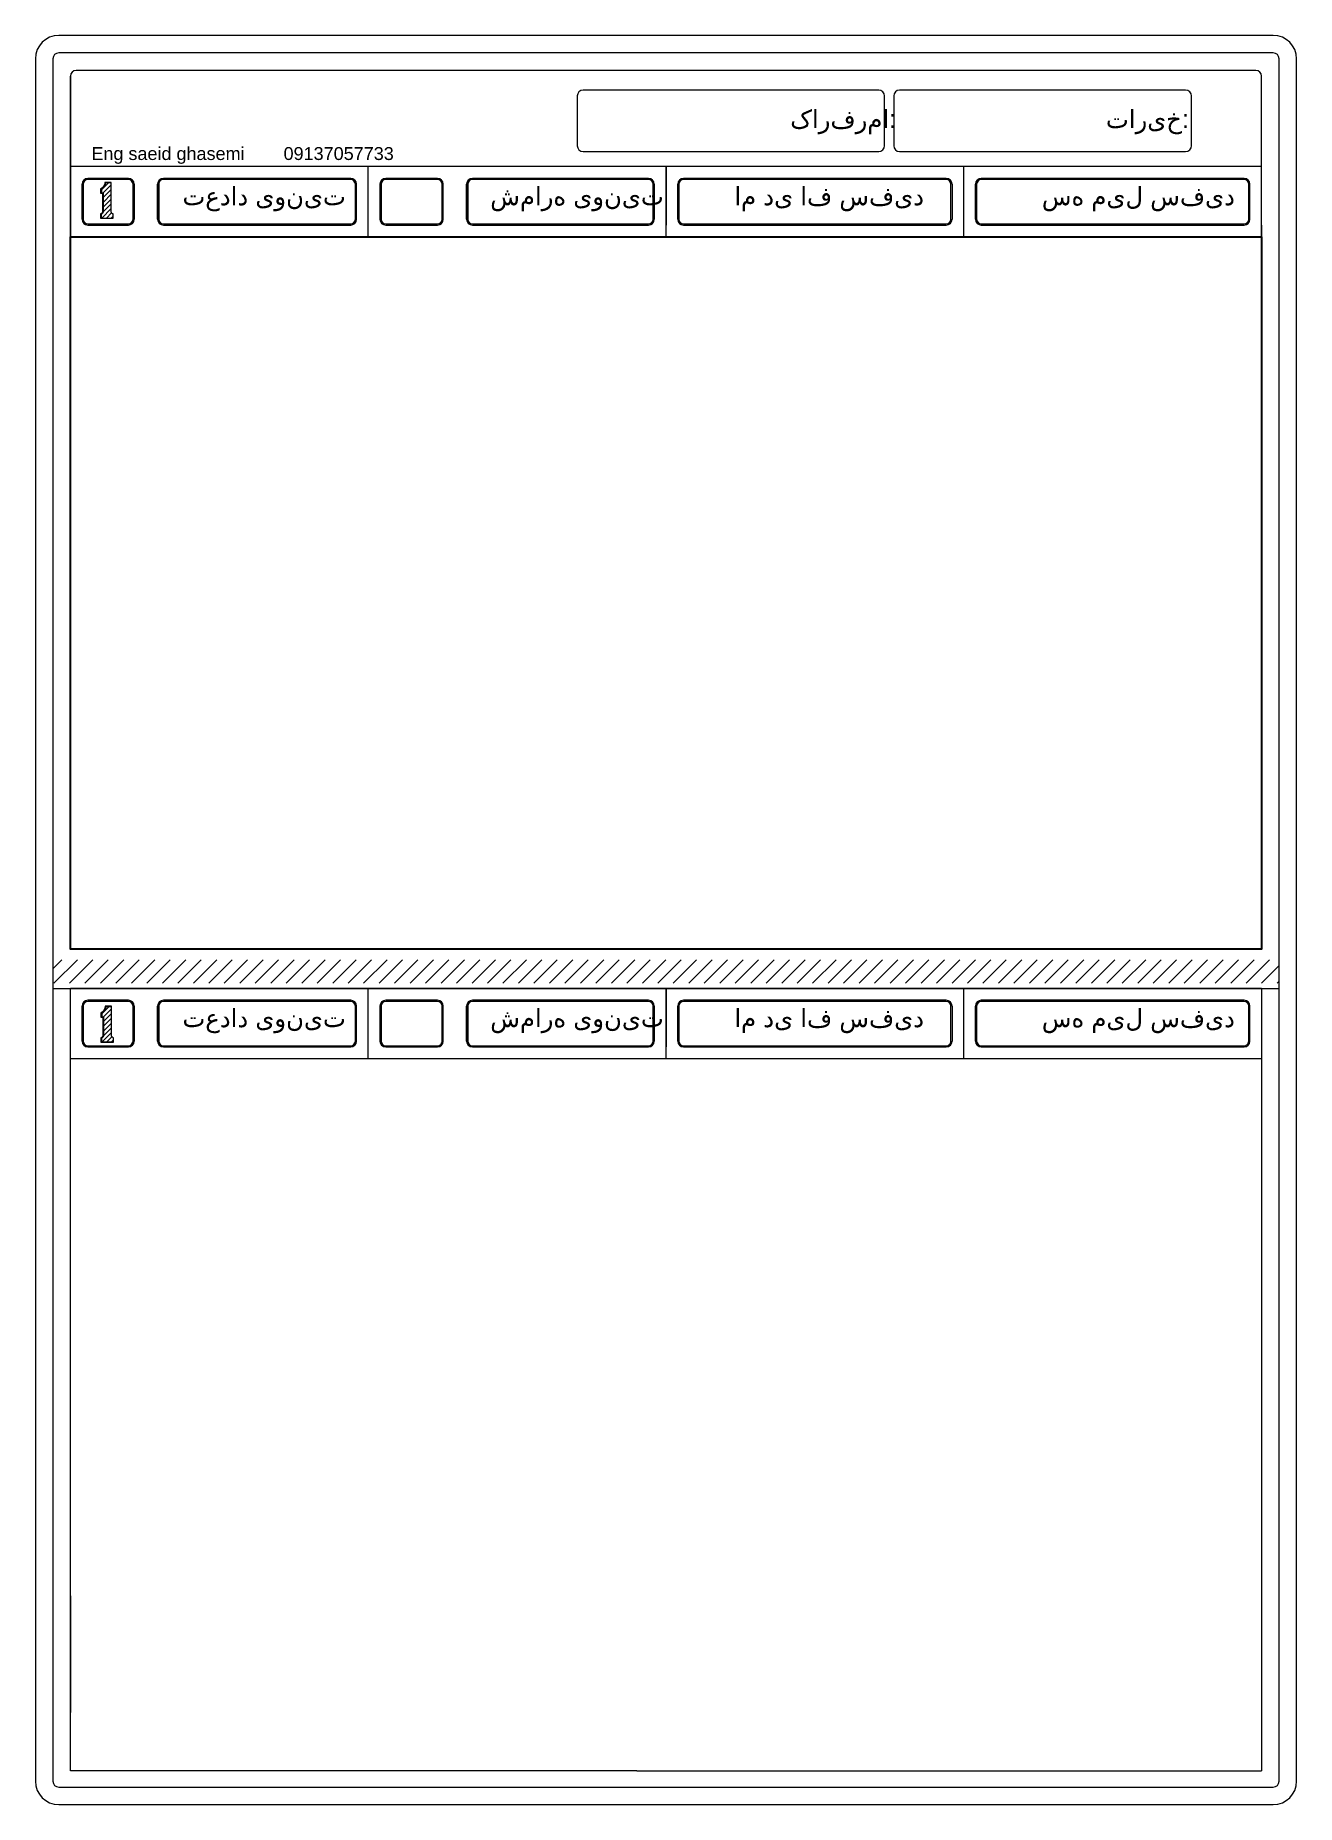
# Model space of a CAD drawing. Header units: inches. Extents: x 352 to 11605, y -941 to 2503.
# Drawn here: x 6532 to 6964, y 1897 to 2503 of the extents above; entities that cross this region are included whole.
import ezdxf

# ---------------------------------------------------------------- set-up
doc = ezdxf.new("R2010")
doc.units = ezdxf.units.IN
doc.header["$MEASUREMENT"] = 0
doc.styles.get("Standard").update_dxf_attribs({"font": 'arial.ttf'})

msp = doc.modelspace()

# ---------------------------------------------------------------- texts
at = {"lineweight": 20, "attachment_point": 1}
for s, width, insert, char_height in [('{\\fArial|b0|i0|c178|p34;کارفرما:}', 0.23375, (6791.012085444978, 2477.608286192601), 6.31125), ('تاریخ:', 0.23375, (6899.142019036473, 2477.608286192601), 6.31125), ('{\\fArial|b0|i0|c178|p34;Eng saeid ghasemi}', 79.24519309787496, (6551.639239468117, 2464.79646163297), 4.417875), ('{\\fArial|b0|i0|c178|p34;09137057733 }', 65.44978874421548, (6617.47462926904, 2464.79646163297), 4.417875), ('{\\fArial|b0|i0|c178|p34;تعداد یونیت}', 65.44978874421548, (6582.843280741654, 2451.214041978557), 6.31125), ('{\\fArial|b0|i0|c178|p34;شماره یونیت}', 65.44978874421548, (6688.269362076346, 2451.214041978557), 6.31125), ('{\\fArial|b0|i0|c178|p34;ام دی اف سفید}', 65.44978874421548, (6771.882276300399, 2451.214041978557), 6.31125), ('{\\fArial|b0|i0|c178|p34;سه میل سفید}', 65.44978874421548, (6877.207189028966, 2451.214041978557), 6.31125), ('{\\fArial|b0|i0|c178|p34;تعداد یونیت}', 65.44978874421548, (6582.843280741654, 2169.696965832096), 6.31125), ('{\\fArial|b0|i0|c178|p34;شماره یونیت}', 65.44978874421548, (6688.269362076346, 2169.696965832096), 6.31125), ('{\\fArial|b0|i0|c178|p34;ام دی اف سفید}', 65.44978874421548, (6771.882276300399, 2169.696965832096), 6.31125), ('{\\fArial|b0|i0|c178|p34;سه میل سفید}', 65.44978874421548, (6877.207189028966, 2169.696965832096), 6.31125)]:
    msp.add_mtext_dynamic_manual_height_columns(s, width=width, gutter_width=164.7888079583703, heights=[0], dxfattribs=dict(at, insert=insert, char_height=char_height))

# ---------------------------------------------------------------- hatches: boundary and pattern name
at = {"lineweight": 20}
h = msp.add_hatch(dxfattribs=at)
h.set_pattern_fill('ANSI31', color=256, scale=9.218650827886592, angle=9.032775295356387e-13)
h.set_pattern_definition([(45.00000000000089, (5809.20633927422, 2991.696423348556), (-0.8148213142237116, 0.8148213142236859), [])])
h.paths.add_polyline_path([(6558.972654914724, 2441.945825805818), (6558.882170197496, 2441.988679470047), (6558.79740168633, 2442.04195441824), (6558.719544117383, 2442.104899787784), (6558.649694823267, 2442.176628420148), (6558.588838267126, 2442.256129364574), (6558.537832167553, 2442.342282126552), (6558.497395409788, 2442.433872460162), (6558.468097913661, 2442.52960948179), (6558.450352601096, 2442.628143863971), (6558.444409576376, 2442.728086852952), (6558.444409576376, 2452.653643062764), (6556.581750183832, 2452.653643062764), (6556.554275462855, 2452.421726316767), (6556.506783645935, 2452.193067696346), (6556.439632878944, 2451.969391564719), (6556.353329560094, 2451.752384711086), (6556.248524521026, 2451.543683630221), (6556.126008118808, 2451.344862181297), (6555.98670427563, 2451.157419719075), (6555.831663511366, 2450.98276978697), (6555.662055021341, 2450.822229457208), (6555.479157859205, 2450.677009398507), (6555.284351291288, 2450.548204746174), (6555.079104395292, 2450.436786843442), (6555.079104395292, 2449.030556989037), (6555.484571404202, 2449.030556989037), (6555.79327317026, 2449.008449293495), (6555.79327317026, 2442.76742060015), (6555.78032835223, 2442.670963219065), (6555.757314021292, 2442.576401412549), (6555.724485280763, 2442.484783354961), (6555.682206022233, 2442.397124590552), (6555.63094489192, 2442.314396776612), (6555.571270095999, 2442.237516913108), (6555.503843102284, 2442.167337178154), (6555.429411308141, 2442.104635481996), (6555.348799755957, 2442.050106844243), (6555.26290198791, 2442.004355689896), (6555.172670141445, 2441.967889149571), (6555.079104395292, 2441.94111143818), (6555.079104395292, 2440.512773888237), (6559.16560917304, 2440.512773888237), (6559.16560917304, 2441.893642873863), (6559.067580537077, 2441.91399740952)])
h = msp.add_hatch(dxfattribs=at)
h.set_pattern_fill('ANSI31', color=256, scale=30)
h.set_pattern_definition([(45, (4336.248329207279, 1890.356998897987), (-2.651650429449553, 2.651650429449553), [])])
h.paths.add_polyline_path([(6958.466442304765, 2186.454945180081), (6538.466442304765, 2186.454945180081), (6538.466442304765, 2178.454945180081), (6958.466442304765, 2178.454945180081)])
h = msp.add_hatch(dxfattribs=at)
h.set_pattern_fill('ANSI31', color=256, scale=9.218650827886592, angle=9.032775295356387e-13)
h.set_pattern_definition([(45.00000000000089, (5809.310986097407, 2709.480941586236), (-0.8148213142237116, 0.8148213142236859), [])])
h.paths.add_polyline_path([(6559.077301737911, 2159.730344043495), (6558.98681702069, 2159.773197707724), (6558.902048509524, 2159.826472655921), (6558.824190940577, 2159.889418025468), (6558.754341646454, 2159.961146657824), (6558.69348509032, 2160.040647602251), (6558.642478990747, 2160.126800364233), (6558.602042232975, 2160.218390697843), (6558.572744736848, 2160.31412771947), (6558.55499942429, 2160.412662101651), (6558.54905639957, 2160.512605090636), (6558.54905639957, 2170.438161300444), (6556.686397007026, 2170.438161300444), (6556.658922286042, 2170.206244554447), (6556.611430469122, 2169.977585934026), (6556.544279702139, 2169.753909802395), (6556.457976383288, 2169.536902948767), (6556.353171344221, 2169.328201867906), (6556.230654941995, 2169.129380418977), (6556.091351098818, 2168.941937956755), (6555.936310334553, 2168.76728802465), (6555.766701844535, 2168.606747694888), (6555.583804682392, 2168.461527636191), (6555.388998114475, 2168.332722983858), (6555.183751218479, 2168.221305081122), (6555.183751218479, 2166.815075226721), (6555.589218227396, 2166.815075226721), (6555.897919993455, 2166.792967531179), (6555.897919993455, 2160.551938837831), (6555.884975175417, 2160.455481456742), (6555.861960844479, 2160.360919650226), (6555.829132103958, 2160.269301592638), (6555.786852845427, 2160.181642828229), (6555.735591715107, 2160.098915014292), (6555.675916919186, 2160.022035150792), (6555.608489925471, 2159.951855415835), (6555.534058131336, 2159.889153719672), (6555.453446579151, 2159.83462508192), (6555.367548811097, 2159.788873927577), (6555.277316964632, 2159.752407387252), (6555.183751218479, 2159.725629675861), (6555.183751218479, 2158.297292125917), (6559.270255996227, 2158.297292125917), (6559.270255996227, 2159.678161111544), (6559.172227360265, 2159.698515647204)])

# ---------------------------------------------------------------- linework, layer by layer
for p, q in [((6544.466442304765, 2190.10061726089), (6544.466442304765, 2489.066464967971)), ((6952.466442304765, 2458.100617260894), (6544.466442304765, 2458.100617260894)), ((6544.466442304765, 2279.113117260895), (6544.466442304765, 2458.100617260894)), ((6646.466442304765, 2434.100617260894), (6646.466442304765, 2458.100617260894)), ((6748.466442304765, 2434.100617260894), (6748.466442304765, 2458.100617260894)), ((6748.466442304765, 2458.100617260894), (6748.466442304765, 2438.100617260894)), ((6850.466442304765, 2434.100617260894), (6850.466442304765, 2458.100617260894)), ((6548.466442304765, 2440.100617260894), (6548.466442304765, 2452.100617260894)), ((6564.312607148735, 2454.100617260894), (6550.466442304765, 2454.100617260894)), ((6555.079104395292, 2450.436786843442), (6555.079104395292, 2449.030556989037)), ((6566.312607148735, 2452.100617260894), (6566.312607148735, 2440.100617260894)), ((6574.312607148735, 2440.100617260894), (6574.312607148735, 2452.100617260894)), ((6640.466442304765, 2454.100617260894), (6576.312607148735, 2454.100617260894)), ((6642.466442304765, 2440.100617260894), (6642.466442304765, 2452.100617260894)), ((6650.466442304765, 2452.100617260894), (6650.466442304765, 2440.100617260894)), ((6670.174420665593, 2454.100617260894), (6652.466442304765, 2454.100617260894)), ((6672.174420665593, 2440.100617260894), (6672.174420665593, 2452.100617260894)), ((6680.174420665593, 2440.100617260894), (6680.174420665593, 2452.100617260894)), ((6742.466442304765, 2454.100617260894), (6682.174420665593, 2454.100617260894)), ((6744.466442304765, 2452.100617260894), (6744.466442304765, 2440.100617260894)), ((6752.466442304765, 2440.100617260894), (6752.466442304765, 2452.100617260894)), ((6844.466442304765, 2454.100617260894), (6754.466442304765, 2454.100617260894)), ((6846.466442304765, 2452.100617260894), (6846.466442304765, 2440.100617260894)), ((6854.466442304765, 2440.100617260894), (6854.466442304765, 2452.100617260894)), ((6946.466442304765, 2454.100617260894), (6856.466442304765, 2454.100617260894)), ((6948.466442304765, 2440.100617260894), (6948.466442304765, 2452.100617260894)), ((6550.466442304765, 2438.100617260894), (6564.312607148735, 2438.100617260894)), ((6555.079104395292, 2440.512773888237), (6559.16560917304, 2440.512773888237)), ((6640.466442304765, 2438.100617260894), (6576.312607148735, 2438.100617260894)), ((6652.466442304765, 2438.100617260894), (6670.174420665593, 2438.100617260894)), ((6742.466442304765, 2438.100617260894), (6682.174420665593, 2438.100617260894)), ((6754.466442304765, 2438.100617260894), (6844.466442304765, 2438.100617260894)), ((6856.466442304765, 2438.100617260894), (6946.466442304765, 2438.100617260894)), ((6952.466442304765, 2438.100617260894), (6952.466442304765, 2190.100617260894)), ((6544.466442304765, 2434.100617260894), (6952.466442304765, 2434.100617260894)), ((6544.466442304765, 2250.100617260894), (6544.466442304765, 2210.10061726089)), ((6738.466442304765, 2190.10061726089), (6544.466442304765, 2190.10061726089)), ((6738.466442304765, 2190.10061726089), (6850.466442304765, 2190.10061726089)), ((6738.466442304765, 2190.10061726089), (6952.466442304765, 2190.100617260894)), ((6538.466442304765, 2176.583541114433), (6958.466442304765, 2176.583541114433)), ((6952.466442304765, 2176.583541114433), (6544.466442304765, 2176.583541114433)), ((6544.466442304765, 1908.583541114429), (6544.466442304765, 2176.583541114433)), ((6646.466442304765, 2152.583541114433), (6646.466442304765, 2176.583541114433)), ((6748.466442304765, 2152.583541114433), (6748.466442304765, 2176.583541114433)), ((6748.466442304765, 2176.583541114433), (6748.466442304765, 2156.583541114433)), ((6850.466442304765, 2152.583541114433), (6850.466442304765, 2176.583541114433)), ((6952.466442304765, 2176.583541114433), (6952.466442304765, 1908.583541114429)), ((6548.466442304765, 2158.583541114433), (6548.466442304765, 2170.583541114433)), ((6564.312607148735, 2172.583541114433), (6550.466442304765, 2172.583541114433)), ((6566.312607148735, 2170.583541114433), (6566.312607148735, 2158.583541114433)), ((6574.312607148735, 2158.583541114433), (6574.312607148735, 2170.583541114433)), ((6640.466442304765, 2172.583541114433), (6576.312607148735, 2172.583541114433)), ((6642.466442304765, 2158.583541114433), (6642.466442304765, 2170.583541114433)), ((6650.466442304765, 2170.583541114433), (6650.466442304765, 2158.583541114433)), ((6670.174420665593, 2172.583541114433), (6652.466442304765, 2172.583541114433)), ((6672.174420665593, 2158.583541114433), (6672.174420665593, 2170.583541114433)), ((6680.174420665593, 2158.583541114433), (6680.174420665593, 2170.583541114433)), ((6742.466442304765, 2172.583541114433), (6682.174420665593, 2172.583541114433)), ((6744.466442304765, 2170.583541114433), (6744.466442304765, 2158.583541114433)), ((6752.466442304765, 2158.583541114433), (6752.466442304765, 2170.583541114433)), ((6844.466442304765, 2172.583541114433), (6754.466442304765, 2172.583541114433)), ((6846.466442304765, 2170.583541114433), (6846.466442304765, 2158.583541114433)), ((6854.466442304765, 2158.583541114433), (6854.466442304765, 2170.583541114433)), ((6946.466442304765, 2172.583541114433), (6856.466442304765, 2172.583541114433)), ((6948.466442304765, 2158.583541114433), (6948.466442304765, 2170.583541114433)), ((6555.183751218479, 2168.221305081122), (6555.183751218479, 2166.815075226721)), ((6555.183751218479, 2158.297292125917), (6559.270255996227, 2158.297292125917)), ((6544.466442304765, 2152.583541114433), (6952.466442304765, 2152.583541114433)), ((6550.466442304765, 2156.583541114433), (6564.312607148735, 2156.583541114433)), ((6640.466442304765, 2156.583541114433), (6576.312607148735, 2156.583541114433)), ((6652.466442304765, 2156.583541114433), (6670.174420665593, 2156.583541114433)), ((6742.466442304765, 2156.583541114433), (6682.174420665593, 2156.583541114433)), ((6754.466442304765, 2156.583541114433), (6844.466442304765, 2156.583541114433)), ((6856.466442304765, 2156.583541114433), (6946.466442304765, 2156.583541114433)), ((6544.466442304765, 1968.583541114433), (6544.466442304765, 1928.583541114429)), ((6738.466442304765, 1908.583541114429), (6544.466442304765, 1908.583541114429)), ((6738.466442304765, 1908.583541114429), (6850.466442304765, 1908.583541114429)), ((6738.466442304765, 1908.583541114429), (6952.466442304765, 1908.583541114429))]:
    msp.add_line(p, q, dxfattribs=at)
for points in [[(6540.466442304765, 1897.066464967971), (6956.466442304765, 1897.066464967971, 0.4142135623730951), (6964.466442304765, 1905.066464967971), (6964.466442304765, 2495.066464967971, 0.4142135623730951), (6956.466442304765, 2503.066464967971), (6540.466442304765, 2503.066464967971, 0.4142135623730951), (6532.466442304765, 2495.066464967971), (6532.466442304765, 1905.066464967971, 0.4142135623730951)], [(6540.466442304765, 1903.066464967971), (6956.466442304765, 1903.066464967971, 0.414213562373095), (6958.466442304765, 1905.066464967971), (6958.466442304765, 2495.066464967971, 0.414213562373095), (6956.466442304765, 2497.066464967971), (6540.466442304765, 2497.066464967971, 0.414213562373095), (6538.466442304765, 2495.066464967971), (6538.466442304765, 1905.066464967971, 0.414213562373095)], [(6823.316153558873, 2482.312731862825, 0.4142135623730951), (6821.316153558873, 2484.312731862825), (6720.074358935773, 2484.312731862825, 0.4142135623730951), (6718.074358935773, 2482.312731862825), (6718.074358935773, 2465.275231862823, 0.4142135623730951), (6720.074358935773, 2463.275231862823), (6821.316153558873, 2463.275231862823, 0.4142135623730951), (6823.316153558873, 2465.275231862823)], [(6828.449358935773, 2463.275231862823), (6926.449358935773, 2463.275231862823, 0.414213562373095), (6928.449358935773, 2465.275231862823), (6928.449358935773, 2482.312731862825, 0.414213562373095), (6926.449358935773, 2484.312731862825), (6828.449358935773, 2484.312731862825, 0.4142135623730951), (6826.449358935773, 2482.312731862825), (6826.449358935773, 2465.275231862823, 0.414213562373095)], [(6928.449358935773, 2482.312731862825, 0.4142135623730951), (6926.449358935773, 2484.312731862825), (6828.449358935773, 2484.312731862825, 0.4142135623730951), (6826.449358935773, 2482.312731862825), (6826.449358935773, 2465.275231862823, 0.4142135623730951), (6828.449358935773, 2463.275231862823), (6926.449358935773, 2463.275231862823, 0.4142135623730951), (6928.449358935773, 2465.275231862823)], [(6566.312607148735, 2452.100617260894, 0.4142135623730951), (6564.312607148735, 2454.100617260894), (6550.466442304765, 2454.100617260894, 0.4142135623730951), (6548.466442304765, 2452.100617260894), (6548.466442304765, 2440.100617260894, 0.4142135623730951), (6550.466442304765, 2438.100617260894), (6564.312607148735, 2438.100617260894, 0.4142135623730951), (6566.312607148735, 2440.100617260894)], [(6565.912607148741, 2452.100617260894, 0.4142135623730827), (6564.312607148735, 2453.700617260893), (6550.466442304765, 2453.700617260893, 0.4142135623730827), (6548.866442304767, 2452.100617260894), (6548.866442304767, 2440.100617260894, 0.4142135623730827), (6550.466442304765, 2438.500617260896), (6564.312607148735, 2438.500617260896, 0.4142135623730827), (6565.912607148741, 2440.100617260894)], [(6642.466442304765, 2452.100617260894, 0.4142135623730951), (6640.466442304765, 2454.100617260894), (6576.312607148735, 2454.100617260894, 0.4142135623730951), (6574.312607148735, 2452.100617260894), (6574.312607148735, 2440.100617260894, 0.4142135623730951), (6576.312607148735, 2438.100617260894), (6640.466442304765, 2438.100617260894, 0.4142135623730951), (6642.466442304765, 2440.100617260894)], [(6642.066442304771, 2452.100617260894, 0.4142135623730827), (6640.466442304765, 2453.700617260893), (6576.312607148735, 2453.700617260893, 0.4142135623730827), (6574.712607148744, 2452.100617260894), (6574.712607148744, 2440.100617260894, 0.4142135623730827), (6576.312607148735, 2438.500617260896), (6640.466442304765, 2438.500617260896, 0.4142135623730827), (6642.066442304771, 2440.100617260894)], [(6672.174420665593, 2452.100617260894, 0.4142135623730951), (6670.174420665593, 2454.100617260894), (6652.466442304765, 2454.100617260894, 0.4142135623730951), (6650.466442304765, 2452.100617260894), (6650.466442304765, 2440.100617260894, 0.4142135623730909), (6652.466442304765, 2438.100617260894), (6670.174420665593, 2438.100617260894, 0.4142135623730992), (6672.174420665593, 2440.100617260894)], [(6671.774420665592, 2452.100617260894, 0.4142135623730827), (6670.174420665593, 2453.700617260893), (6652.466442304765, 2453.700617260893, 0.4142135623730827), (6650.866442304767, 2452.100617260894), (6650.866442304767, 2440.100617260894, 0.4142135623730827), (6652.466442304765, 2438.500617260896), (6670.174420665593, 2438.500617260896, 0.4142135623731034), (6671.774420665592, 2440.100617260894)], [(6744.466442304765, 2452.100617260894, 0.4142135623730951), (6742.466442304765, 2454.100617260894), (6682.174420665593, 2454.100617260894, 0.4142135623730951), (6680.174420665593, 2452.100617260894), (6680.174420665593, 2440.100617260894, 0.4142135623730971), (6682.174420665593, 2438.100617260894), (6742.466442304765, 2438.100617260894, 0.4142135623730929), (6744.466442304765, 2440.100617260894)], [(6744.066442304771, 2452.100617260894, 0.4142135623730827), (6742.466442304765, 2453.700617260893), (6682.174420665593, 2453.700617260893, 0.4142135623730827), (6680.574420665595, 2452.100617260894), (6680.574420665595, 2440.100617260894, 0.4142135623730827), (6682.174420665593, 2438.500617260896), (6742.466442304765, 2438.500617260896, 0.4142135623730827), (6744.066442304771, 2440.100617260894)], [(6846.066442304771, 2452.100617260894, 0.4142135623730827), (6844.466442304765, 2453.700617260893), (6754.466442304765, 2453.700617260893, 0.4142135623730827), (6752.866442304767, 2452.100617260894), (6752.866442304767, 2440.100617260894, 0.4142135623730827), (6754.466442304765, 2438.500617260896), (6844.466442304765, 2438.500617260896, 0.4142135623731034), (6846.066442304764, 2440.100617260894)], [(6948.466442304765, 2452.100617260894, 0.414213562373106), (6946.466442304765, 2454.100617260894), (6856.466442304765, 2454.100617260894, 0.4142135623730951), (6854.466442304765, 2452.100617260894), (6854.466442304765, 2440.100617260894, 0.4142135623730951), (6856.466442304765, 2438.100617260894), (6946.466442304765, 2438.100617260894, 0.414213562373084), (6948.466442304765, 2440.100617260894)], [(6948.066442304771, 2452.100617260894, 0.4142135623730827), (6946.466442304765, 2453.700617260893), (6856.466442304765, 2453.700617260893, 0.4142135623730827), (6854.866442304767, 2452.100617260894), (6854.866442304767, 2440.100617260894, 0.4142135623730827), (6856.466442304765, 2438.500617260896), (6946.466442304765, 2438.500617260896, 0.4142135623731034), (6948.066442304764, 2440.100617260894)], [(6566.312607148735, 2170.583541114433, 0.4142135623730951), (6564.312607148735, 2172.583541114433), (6550.466442304765, 2172.583541114433, 0.4142135623730951), (6548.466442304765, 2170.583541114433), (6548.466442304765, 2158.583541114433, 0.4142135623730951), (6550.466442304765, 2156.583541114433), (6564.312607148735, 2156.583541114433, 0.4142135623730951), (6566.312607148735, 2158.583541114433)], [(6565.912607148741, 2170.583541114433, 0.4142135623730827), (6564.312607148735, 2172.183541114431), (6550.466442304765, 2172.183541114431, 0.4142135623730827), (6548.866442304767, 2170.583541114433), (6548.866442304767, 2158.583541114433, 0.4142135623730827), (6550.466442304765, 2156.983541114434), (6564.312607148735, 2156.983541114434, 0.4142135623730827), (6565.912607148741, 2158.583541114433)], [(6642.466442304765, 2170.583541114433, 0.4142135623730951), (6640.466442304765, 2172.583541114433), (6576.312607148735, 2172.583541114433, 0.4142135623730951), (6574.312607148735, 2170.583541114433), (6574.312607148735, 2158.583541114433, 0.4142135623730951), (6576.312607148735, 2156.583541114433), (6640.466442304765, 2156.583541114433, 0.4142135623730951), (6642.466442304765, 2158.583541114433)], [(6642.066442304771, 2170.583541114433, 0.4142135623730827), (6640.466442304765, 2172.183541114431), (6576.312607148735, 2172.183541114431, 0.4142135623730827), (6574.712607148744, 2170.583541114433), (6574.712607148744, 2158.583541114433, 0.4142135623730827), (6576.312607148735, 2156.983541114434), (6640.466442304765, 2156.983541114434, 0.4142135623730827), (6642.066442304771, 2158.583541114433)], [(6672.174420665593, 2170.583541114433, 0.4142135623730951), (6670.174420665593, 2172.583541114433), (6652.466442304765, 2172.583541114433, 0.4142135623730951), (6650.466442304765, 2170.583541114433), (6650.466442304765, 2158.583541114433, 0.4142135623730909), (6652.466442304765, 2156.583541114433), (6670.174420665593, 2156.583541114433, 0.4142135623730992), (6672.174420665593, 2158.583541114433)], [(6671.774420665592, 2170.583541114433, 0.4142135623730827), (6670.174420665593, 2172.183541114431), (6652.466442304765, 2172.183541114431, 0.4142135623730827), (6650.866442304767, 2170.583541114433), (6650.866442304767, 2158.583541114433, 0.4142135623730827), (6652.466442304765, 2156.983541114434), (6670.174420665593, 2156.983541114434, 0.4142135623731034), (6671.774420665592, 2158.583541114433)], [(6744.466442304765, 2170.583541114433, 0.4142135623730951), (6742.466442304765, 2172.583541114433), (6682.174420665593, 2172.583541114433, 0.4142135623730951), (6680.174420665593, 2170.583541114433), (6680.174420665593, 2158.583541114433, 0.4142135623730971), (6682.174420665593, 2156.583541114433), (6742.466442304765, 2156.583541114433, 0.4142135623730929), (6744.466442304765, 2158.583541114433)], [(6744.066442304771, 2170.583541114433, 0.4142135623730827), (6742.466442304765, 2172.183541114431), (6682.174420665593, 2172.183541114431, 0.4142135623730827), (6680.574420665595, 2170.583541114433), (6680.574420665595, 2158.583541114433, 0.4142135623730827), (6682.174420665593, 2156.983541114434), (6742.466442304765, 2156.983541114434, 0.4142135623730827), (6744.066442304771, 2158.583541114433)], [(6846.066442304771, 2170.583541114433, 0.4142135623730827), (6844.466442304765, 2172.183541114431), (6754.466442304765, 2172.183541114431, 0.4142135623730827), (6752.866442304767, 2170.583541114433), (6752.866442304767, 2158.583541114433, 0.4142135623730827), (6754.466442304765, 2156.983541114434), (6844.466442304765, 2156.983541114434, 0.4142135623731034), (6846.066442304764, 2158.583541114433)], [(6948.466442304765, 2170.583541114433, 0.414213562373106), (6946.466442304765, 2172.583541114433), (6856.466442304765, 2172.583541114433, 0.4142135623730951), (6854.466442304765, 2170.583541114433), (6854.466442304765, 2158.583541114433, 0.4142135623730951), (6856.466442304765, 2156.583541114433), (6946.466442304765, 2156.583541114433, 0.414213562373084), (6948.466442304765, 2158.583541114433)], [(6948.066442304771, 2170.583541114433, 0.4142135623730827), (6946.466442304765, 2172.183541114431), (6856.466442304765, 2172.183541114431, 0.4142135623730827), (6854.866442304767, 2170.583541114433), (6854.866442304767, 2158.583541114433, 0.4142135623730827), (6856.466442304765, 2156.983541114434), (6946.466442304765, 2156.983541114434, 0.4142135623731034), (6948.066442304764, 2158.583541114433)]]:
    msp.add_lwpolyline(points, format="xyb", close=True, dxfattribs=at)
for points in [[(6952.466442304765, 2291.04146496797), (6952.466442304765, 2489.066464967971, 0.414213562373095), (6950.466442304765, 2491.066464967971), (6546.466442304765, 2491.066464967971, 0.414213562373095), (6544.466442304765, 2489.066464967971), (6544.466442304765, 2291.04146496797)], [(6823.316153558873, 2482.312731862825, 0.4142135623730951), (6821.316153558873, 2484.312731862825), (6720.074358935773, 2484.312731862825, 0.414213562373095), (6718.074358935773, 2482.312731862825), (6718.074358935773, 2465.275231862823, 0.414213562373095), (6720.074358935773, 2463.275231862823), (6821.316153558873, 2463.275231862823, 0.414213562373095), (6823.316153558873, 2465.275231862823), (6823.316153558873, 2482.312731862825)]]:
    msp.add_lwpolyline(points, format="xyb", dxfattribs=at)
for points in [[(6554.763371807538, 2440.451243680542), (6559.16560917304, 2440.451243680542), (6559.16560917304, 2440.512773888237), (6559.16560917304, 2441.893642873863), (6559.067580537077, 2441.91399740952), (6558.972654914724, 2441.945825805818), (6558.882170197496, 2441.988679470047), (6558.79740168633, 2442.04195441824), (6558.719544117383, 2442.104899787784), (6558.649694823267, 2442.176628420148), (6558.588838267126, 2442.256129364574), (6558.537832167553, 2442.342282126552), (6558.497395409788, 2442.433872460162), (6558.468097913661, 2442.52960948179), (6558.450352601096, 2442.628143863971), (6558.444409576376, 2442.728086852952), (6558.444409576376, 2452.653643062764), (6558.444409576376, 2452.711636823769), (6556.280810786397, 2452.711636823769), (6556.253065583325, 2452.477436912581), (6556.205106220761, 2452.246527202438), (6556.137294370448, 2452.020649032507), (6556.050141415952, 2451.80150579803), (6555.944304596211, 2451.590750104675), (6555.820582049157, 2451.389971305882), (6555.679906792786, 2451.200683517214), (6555.523339689084, 2451.024314198079), (6555.352061443831, 2450.862193386962), (6555.16736370264, 2450.715543671333), (6554.970639310406, 2450.585470967842), (6554.763371807538, 2450.472956182359), (6554.763371807538, 2449.030556989037), (6555.079104395292, 2449.030556989037), (6555.484571404202, 2449.030556989037), (6555.484571404202, 2442.728086852952), (6555.471499147519, 2442.630679871898), (6555.448258245968, 2442.53518712689), (6555.415106314307, 2442.442667111325), (6555.372410826531, 2442.354145367233), (6555.320645042579, 2442.270603117646), (6555.260382762484, 2442.192966390179), (6555.192291966057, 2442.122095752431), (6555.117127408615, 2442.058776772985), (6555.035722254877, 2442.00371131377), (6554.948978843735, 2441.957509750191), (6554.857858686206, 2441.920684205452), (6554.763371807538, 2441.893642873863), (6554.763371807538, 2440.451243680542), (6555.079104395292, 2440.512773888237), (6555.079104395292, 2441.94111143818), (6555.172670141445, 2441.967889149571), (6555.26290198791, 2442.004355689896), (6555.348799755957, 2442.050106844243), (6555.429411308141, 2442.104635481996), (6555.503843102284, 2442.167337178154), (6555.571270095999, 2442.237516913108), (6555.63094489192, 2442.314396776612), (6555.682206022233, 2442.397124590552), (6555.724485280763, 2442.484783354961), (6555.757314021292, 2442.576401412549), (6555.78032835223, 2442.670963219065), (6555.79327317026, 2442.76742060015), (6555.79327317026, 2449.008449293495), (6555.484571404202, 2449.030556989037)], [(6554.763371807538, 2450.472956182359), (6555.079104395292, 2450.436786843442), (6555.284351291288, 2450.548204746174), (6555.479157859205, 2450.677009398507), (6555.662055021341, 2450.822229457208), (6555.831663511366, 2450.98276978697), (6555.98670427563, 2451.157419719075), (6556.126008118808, 2451.344862181297), (6556.248524521026, 2451.543683630221), (6556.353329560094, 2451.752384711086), (6556.439632878944, 2451.969391564719), (6556.506783645935, 2452.193067696346), (6556.554275462855, 2452.421726316767), (6556.581750183832, 2452.653643062764)], [(6556.280810786397, 2452.711636823769), (6556.581750183832, 2452.653643062764), (6558.444409576376, 2452.653643062764)], [(6554.868018630732, 2158.235761918226), (6559.270255996227, 2158.235761918226), (6559.270255996227, 2158.297292125917), (6559.270255996227, 2159.678161111548), (6559.172227360265, 2159.698515647204), (6559.077301737911, 2159.730344043495), (6558.98681702069, 2159.773197707724), (6558.902048509524, 2159.826472655921), (6558.824190940577, 2159.889418025468), (6558.754341646454, 2159.961146657824), (6558.69348509032, 2160.040647602254), (6558.642478990747, 2160.126800364233), (6558.602042232975, 2160.218390697843), (6558.572744736848, 2160.31412771947), (6558.55499942429, 2160.412662101651), (6558.54905639957, 2160.512605090636), (6558.54905639957, 2170.438161300444), (6558.54905639957, 2170.49615506145), (6556.385457609591, 2170.49615506145), (6556.357712406512, 2170.261955150261), (6556.309753043955, 2170.031045440122), (6556.241941193643, 2169.805167270188), (6556.154788239146, 2169.586024035711), (6556.048951419405, 2169.375268342355), (6555.925228872351, 2169.174489543566), (6555.784553615973, 2168.985201754895), (6555.627986512278, 2168.808832435756), (6555.456708267026, 2168.646711624642), (6555.272010525834, 2168.500061909013), (6555.075286133593, 2168.369989205519), (6554.868018630732, 2168.257474420043), (6554.868018630732, 2166.815075226721), (6555.183751218479, 2166.815075226721), (6555.589218227396, 2166.815075226721), (6555.589218227396, 2160.512605090636), (6555.576145970714, 2160.415198109578), (6555.552905069155, 2160.319705364574), (6555.519753137494, 2160.227185349006), (6555.477057649718, 2160.138663604914), (6555.425291865773, 2160.05512135533), (6555.365029585679, 2159.97748462786), (6555.296938789252, 2159.906613990108), (6555.221774231803, 2159.843295010669), (6555.140369078072, 2159.788229551446), (6555.053625666929, 2159.742027987875), (6554.962505509393, 2159.705202443136), (6554.868018630732, 2159.678161111548), (6554.868018630732, 2158.235761918226), (6555.183751218479, 2158.297292125917), (6555.183751218479, 2159.725629675861), (6555.277316964632, 2159.752407387252), (6555.367548811097, 2159.788873927577), (6555.453446579151, 2159.83462508192), (6555.534058131336, 2159.889153719672), (6555.608489925471, 2159.951855415835), (6555.675916919186, 2160.022035150792), (6555.735591715107, 2160.098915014292), (6555.786852845427, 2160.181642828229), (6555.829132103958, 2160.269301592638), (6555.861960844479, 2160.360919650226), (6555.884975175417, 2160.455481456742), (6555.897919993455, 2160.551938837831), (6555.897919993455, 2166.792967531179), (6555.589218227396, 2166.815075226721)], [(6554.868018630732, 2168.257474420043), (6555.183751218479, 2168.221305081122), (6555.388998114475, 2168.332722983858), (6555.583804682392, 2168.461527636191), (6555.766701844535, 2168.606747694888), (6555.936310334553, 2168.76728802465), (6556.091351098818, 2168.941937956755), (6556.230654941995, 2169.129380418977), (6556.353171344221, 2169.328201867906), (6556.457976383288, 2169.536902948767), (6556.544279702139, 2169.753909802395), (6556.611430469122, 2169.977585934026), (6556.658922286042, 2170.206244554447), (6556.686397007026, 2170.438161300444)], [(6556.385457609591, 2170.49615506145), (6556.686397007026, 2170.438161300444), (6558.54905639957, 2170.438161300444)]]:
    msp.add_lwpolyline(points, dxfattribs=at)
msp.add_lwpolyline([(6544.466442304765, 2434.100617260894), (6952.466442304765, 2434.100617260894), (6952.466442304765, 2190.100617260894), (6544.466442304765, 2190.100617260894)], close=True)
for centre, start, end in [((6550.466442304765, 2452.100617260894), 90, 180), ((6564.312607148735, 2452.100617260894), 0, 90), ((6576.312607148735, 2452.100617260894), 90, 180), ((6640.466442304765, 2452.100617260894), 0, 90), ((6652.466442304765, 2452.100617260894), 90, 180), ((6670.174420665593, 2452.100617260894), 0, 90), ((6682.174420665593, 2452.100617260894), 90, 180), ((6742.466442304765, 2452.100617260894), 0, 90), ((6754.466442304765, 2452.100617260894), 90, 180), ((6844.466442304765, 2452.100617260894), 0, 90), ((6856.466442304765, 2452.100617260894), 90, 180), ((6946.466442304765, 2452.100617260894), 0, 90), ((6550.466442304765, 2440.100617260894), 180, 270), ((6564.312607148735, 2440.100617260894), 270, 0), ((6576.312607148735, 2440.100617260894), 180, 270), ((6640.466442304765, 2440.100617260894), 270, 0), ((6652.466442304765, 2440.100617260894), 180, 270), ((6670.174420665593, 2440.100617260894), 270, 0), ((6682.174420665593, 2440.100617260894), 180, 270), ((6742.466442304765, 2440.100617260894), 270, 0), ((6754.466442304765, 2440.100617260894), 180, 270), ((6844.466442304765, 2440.100617260894), 270, 0), ((6856.466442304765, 2440.100617260894), 180, 270), ((6946.466442304765, 2440.100617260894), 270, 0), ((6550.466442304765, 2170.583541114433), 90, 180), ((6564.312607148735, 2170.583541114433), 0, 90), ((6576.312607148735, 2170.583541114433), 90, 180), ((6640.466442304765, 2170.583541114433), 0, 90), ((6652.466442304765, 2170.583541114433), 90, 180), ((6670.174420665593, 2170.583541114433), 0, 90), ((6682.174420665593, 2170.583541114433), 90, 180), ((6742.466442304765, 2170.583541114433), 0, 90), ((6754.466442304765, 2170.583541114433), 90, 180), ((6844.466442304765, 2170.583541114433), 0, 90), ((6856.466442304765, 2170.583541114433), 90, 180), ((6946.466442304765, 2170.583541114433), 0, 90), ((6550.466442304765, 2158.583541114433), 180, 270), ((6564.312607148735, 2158.583541114433), 270, 0), ((6576.312607148735, 2158.583541114433), 180, 270), ((6640.466442304765, 2158.583541114433), 270, 0), ((6652.466442304765, 2158.583541114433), 180, 270), ((6670.174420665593, 2158.583541114433), 270, 0), ((6682.174420665593, 2158.583541114433), 180, 270), ((6742.466442304765, 2158.583541114433), 270, 0), ((6754.466442304765, 2158.583541114433), 180, 270), ((6844.466442304765, 2158.583541114433), 270, 0), ((6856.466442304765, 2158.583541114433), 180, 270), ((6946.466442304765, 2158.583541114433), 270, 0)]:
    msp.add_arc(centre, 2, start, end, dxfattribs=at)

msp.set_redraw_order([(e.dxf.handle, doc.entitydb.next_handle()) for e in msp.query("TEXT MTEXT ATTDEF DIMENSION ARC_DIMENSION")])  # texts and dimensions are drawn at this point

doc.saveas('drawing.dxf')
